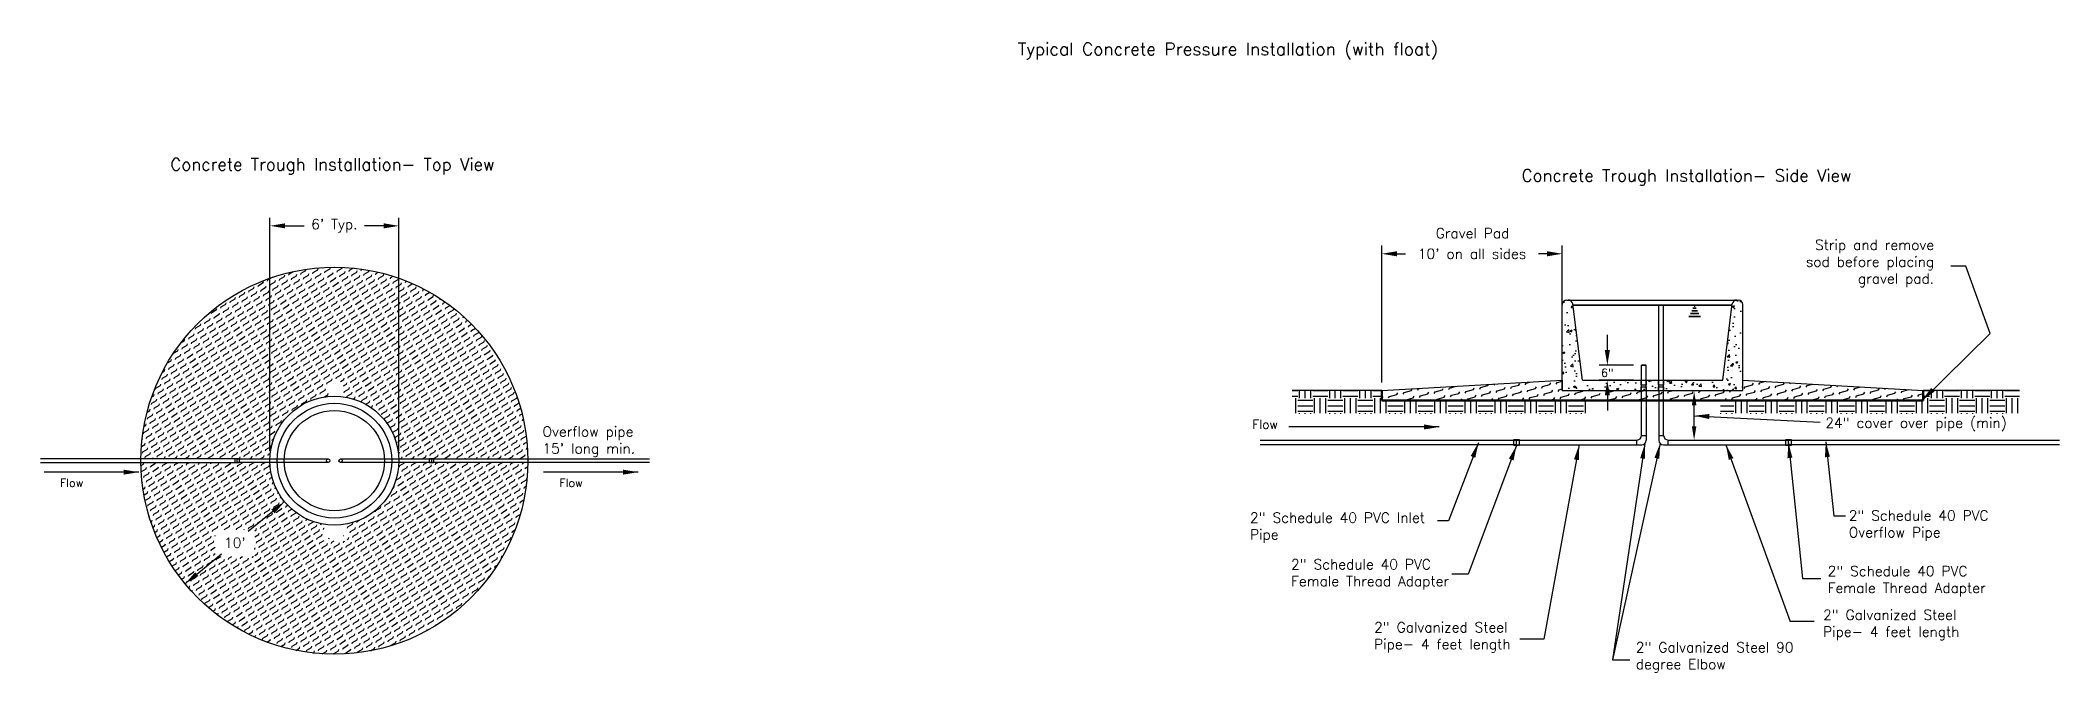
# Model space of a CAD drawing. Header units: inches. Extents: x -3 to 169, y -3 to 41.
# Drawn here: x -3.3 to 90.3, y 6.2 to 35.5 of the extents above; entities that cross this region are included whole.
import ezdxf

# ---------------------------------------------------------------- set-up
doc = ezdxf.new("R2010")
doc.units = ezdxf.units.IN
doc.header["$MEASUREMENT"] = 0
for name, color, linetype, lineweight in [('2.Text.User', 7, 'Continuous', 18), ('Geotextile', 114, 'Continuous', 50), ('Waterline', 5, 'Continuous', 35)]:
    doc.layers.add(name, color=color, linetype=linetype, lineweight=lineweight)
for name, color, linetype in [('Gravel', 65, 'Continuous'), ('Gravel Hatch', 254, 'Continuous'), ('Ground', 252, 'Continuous'), ('Pipe_Galv', 175, 'Continuous'), ('Pipe_Plastic', 7, 'Continuous'), ('Trough', 7, 'Continuous')]:
    doc.layers.add(name, color=color, linetype=linetype)
doc.styles.add('006xB.Note A', font='romans.shx', dxfattribs={"height": 0.378})
doc.styles.add('006xB.Note B', font='romans.shx', dxfattribs={"height": 0.468})
doc.styles.add('006xB.Subtitle', font='romans.shx', dxfattribs={"height": 0.564})
doc.styles.add('Notes B', font='romans.shx', dxfattribs={"height": 0.078})
doc.dimstyles.new('006xB.Dim A', dxfattribs={"dimtxt": 0.378, "dimasz": 0.702, "dimexe": 0.375, "dimexo": 0.375, "dimgap": 0.234, "dimtad": 0, "dimtih": 1, "dimtoh": 1, "dimdec": 4, "dimzin": 0, "dimdsep": 46, "dimtxsty": '006xB.Note A', "dimcen": 0.702, "dimadec": 0, "dimazin": 0, "dimtfac": 1, "dimtdec": 4, "dimtofl": 0, "dimtmove": 0, "dimatfit": 3, "dimfxl": 0, "dimtolj": 1, "dimtzin": 0, "dimarcsym": 0})
doc.dimstyles.new('006xB.Dim B', dxfattribs={"dimtxt": 0.468, "dimasz": 0.702, "dimexe": 0.375, "dimexo": 0.375, "dimgap": 0.234, "dimtad": 0, "dimtih": 1, "dimtoh": 1, "dimdec": 4, "dimzin": 0, "dimdsep": 46, "dimtxsty": '006xB.Note B', "dimcen": 0.702, "dimadec": 0, "dimazin": 0, "dimtfac": 1, "dimtdec": 4, "dimtofl": 0, "dimtmove": 0, "dimatfit": 3, "dimfxl": 0, "dimtolj": 1, "dimtzin": 0, "dimarcsym": 0})

msp = doc.modelspace()

# ---------------------------------------------------------------- texts
at = {"layer": '2.Text.User'}
for s, insert, char_height, width, attachment_point, style in [('{\\H1.13x;Concrete Trough Installation- Top View}', (10.26581, 29.663), 0.4991151, 22.8849578, 5, '006xB.Subtitle'), ('Concrete Trough Installation- Side View', (72.99471, 29.14754), 0.564, 22.8849578, 5, '006xB.Subtitle'), ('Strip and remove sod before placing\\Pgravel pad. ', (84.46351, 25.17016), 0.468, 6.6902661, 6, '006xB.Note B'), ('Flow', (52.87682, 17.92719), 0.414159, 1.784071, 1, 'Notes B'), ("{\\H1.102x;Overflow pipe 15' long min.}", (19.9954, 17.61938), 0.4247788, 5.8707631, 1, '006xB.Note B'), ('Flow', (-2.35622, 15.20161), 0.378, 1.2743364, 1, '006xB.Note A'), ('Flow', (20.7768, 15.20161), 0.378, 1.2743364, 1, '006xB.Note A'), ('2" Galvanized Steel Pipe- 4 feet length', (58.52172, 8.56008), 0.468, 8.4743371, 1, '006xB.Note B'), ('2" Galvanized Steel Pipe- 4 feet length', (79.31806, 9.1359), 0.468, 8.4743371, 1, '006xB.Note B'), ('2" Galvanized Steel 90 degree Elbow', (70.64518, 7.63301), 0.468, 10.1097354, 1, '006xB.Note B')]:
    msp.add_mtext(s, dxfattribs=dict(at, insert=insert, char_height=char_height, width=width, attachment_point=attachment_point, style=style))
at = {"layer": 'Pipe_Plastic'}
for s, insert, char_height, width, attachment_point, style in [('{\\H1.026x;Typical Concrete Pressure Installation (with float)}', (51.74883, 35.38493), 0.564, 38.7243193, 2, '006xB.Subtitle'), ('Gravel Pad', (63.0806, 26.56988), 0.468, 6.0293988, 5, '006xB.Note B'), ('2" Schedule 40 PVC Inlet Pipe', (52.77311, 13.6349), 0.468, 9.040201, 1, '006xB.Note B'), ('2" Schedule 40 PVC Overflow Pipe', (80.5081, 13.73693), 0.468, 9.2162101, 1, '006xB.Note B'), ('2" Schedule 40 PVC Female Thread Adapter', (54.67352, 11.47459), 0.468, 8.1769919, 1, '006xB.Note B'), ('2" Schedule 40 PVC Female Thread Adapter', (79.53104, 11.16286), 0.468, 9.078545, 1, '006xB.Note B')]:
    msp.add_mtext(s, dxfattribs=dict(at, insert=insert, char_height=char_height, width=width, attachment_point=attachment_point, style=style))
at = {"layer": 'Pipe_Plastic', "insert": (79.42547, 18.02548), "char_height": 0.468, "attachment_point": 1, "style": '006xB.Note B'}
msp.add_mtext('24" cover over pipe (min)', dxfattribs=at)

# ---------------------------------------------------------------- blocks, each defined once
blk = doc.blocks.new('*D5')
at = {"layer": 'Defpoints', "color": 0}
for p in [(58.875, 25.618), (67.238, 19.76), (58.875, 19.281)]:
    blk.add_point(p, dxfattribs=at)
at = {"layer": 'Pipe_Plastic', "color": 0, "lineweight": -2}
for p, q in [((58.875, 19.656), (58.875, 25.993)), ((59.577, 25.618), (59.97, 25.618)), ((66.536, 25.618), (66.143, 25.618)), ((67.238, 20.135), (67.238, 25.993))]:
    blk.add_line(p, q, dxfattribs=at)
at = {"layer": 'Pipe_Plastic', "color": 0}
for points in [[(59.577, 25.735), (59.577, 25.501), (58.875, 25.618)], [(66.536, 25.735), (66.536, 25.501), (67.238, 25.618)]]:
    blk.add_solid(points, dxfattribs=at)
at = {"layer": 'Pipe_Plastic', "color": 0, "insert": (63.056, 25.618), "char_height": 0.468, "attachment_point": 5, "style": '006xB.Note B'}
blk.add_mtext("\\A1;10' on all sides", dxfattribs=at)
blk = doc.blocks.new('*D7')
at = {"layer": '2.Text.User', "color": 0, "lineweight": -2}
for p, q in [((7.37, 16.494), (7.37, 27.286)), ((13.342, 16.494), (13.342, 27.286)), ((8.072, 26.911), (8.963, 26.911)), ((12.64, 26.911), (11.749, 26.911))]:
    blk.add_line(p, q, dxfattribs=at)
at = {"layer": '2.Text.User', "color": 0}
for points in [[(8.072, 27.028), (8.072, 26.794), (7.37, 26.911)], [(12.64, 27.028), (12.64, 26.794), (13.342, 26.911)]]:
    blk.add_solid(points, dxfattribs=at)
at = {"layer": 'Defpoints', "color": 0}
for p in [(7.37, 26.911), (7.37, 16.119), (13.342, 16.119)]:
    blk.add_point(p, dxfattribs=at)
at = {"layer": '2.Text.User', "color": 0, "insert": (10.356, 26.911), "char_height": 0.468, "attachment_point": 5, "style": '006xB.Note B'}
blk.add_mtext("\\A1;6' Typ.", dxfattribs=at)
blk = doc.blocks.new('*D8')
at = {"layer": '2.Text.User', "color": 0, "lineweight": -2}
for p, q in [((69.325, 21.159), (69.325, 21.861)), ((70.53, 20.457), (68.95, 20.457)), ((70.53, 19.76), (68.95, 19.76)), ((69.325, 19.058), (69.325, 18.356))]:
    blk.add_line(p, q, dxfattribs=at)
at = {"layer": '2.Text.User', "color": 0}
for points in [[(69.208, 21.159), (69.442, 21.159), (69.325, 20.457)], [(69.208, 19.058), (69.442, 19.058), (69.325, 19.76)]]:
    blk.add_solid(points, dxfattribs=at)
at = {"layer": 'Defpoints', "color": 0}
for p in [(69.325, 20.457), (70.905, 20.457), (70.905, 19.76)]:
    blk.add_point(p, dxfattribs=at)
at = {"layer": '2.Text.User', "color": 0, "insert": (69.325, 20.109), "char_height": 0.378, "attachment_point": 5, "style": '006xB.Note A'}
blk.add_mtext('\\A1;6"', dxfattribs=at)
blk = doc.blocks.new('*D16')
at = {"layer": '2.Text.User', "color": 0, "lineweight": -2}
for p, q in [((7.509, 13.694), (6.368, 12.753)), ((3.983, 10.788), (5.124, 11.728))]:
    blk.add_line(p, q, dxfattribs=at)
at = {"layer": '2.Text.User', "color": 0}
for points in [[(7.435, 13.784), (7.584, 13.603), (8.051, 14.14)], [(3.908, 10.878), (4.057, 10.697), (3.441, 10.341)]]:
    blk.add_solid(points, dxfattribs=at)
at = {"layer": 'Defpoints', "color": 0}
for p in [(8.051, 14.14), (3.441, 10.341), (3.441, 10.341)]:
    blk.add_point(p, dxfattribs=at)
at = {"layer": '2.Text.User', "color": 0, "insert": (5.746, 12.241), "char_height": 0.468, "attachment_point": 5, "style": '006xB.Note B'}
blk.add_mtext("\\A1;10'", dxfattribs=at)

# ---------------------------------------------------------------- dimensions: what is measured, and where the dimension line sits
at = {"layer": '2.Text.User'}
dim = msp.add_linear_dim(base=(7.37031, 26.91105), p1=(13.34164, 16.11901), p2=(7.37031, 16.11901), text="6' Typ.", dimstyle='006xB.Dim B', dxfattribs=at)
dim.commit()
dim.dimension.update_dxf_attribs({"geometry": '*D7', "text_midpoint": (10.35598, 26.91105)})
dim = msp.add_linear_dim(base=(69.32508, 20.45715), p1=(70.90464, 19.76024), p2=(70.90464, 20.45715), angle=90, text='6"', dimstyle='006xB.Dim A', dxfattribs=at)
dim.commit()
dim.dimension.update_dxf_attribs({"geometry": '*D8', "text_midpoint": (69.32508, 20.1087), "dimtype": 160})
dim = msp.add_aligned_dim(p1=(8.05097, 14.14003), p2=(3.44095, 10.34136), distance=0, text="10'", dimstyle='006xB.Dim B', dxfattribs=at)
dim.commit()
dim.dimension.update_dxf_attribs({"geometry": '*D16', "text_midpoint": (5.74596, 12.24069)})
at = {"layer": 'Pipe_Plastic'}
dim = msp.add_linear_dim(base=(58.875, 25.61832), p1=(67.23783, 19.76024), p2=(58.875, 19.28134), text="10' on all sides", dimstyle='006xB.Dim B', dxfattribs=at)
dim.commit()
dim.dimension.update_dxf_attribs({"geometry": '*D5', "text_midpoint": (63.05642, 25.61832)})

# ---------------------------------------------------------------- hatches: boundary and pattern name
at = {"layer": 'Gravel Hatch'}
h = msp.add_hatch(dxfattribs=at)
h.set_pattern_fill('FLEX', color=256, angle=30, style=0)
h.paths.add_polyline_path([(10.79337, 19.40134, -0.41421356), (10.41748, 19.02545, -0.4004372), (13.34164, 16.11901), (14.7657, 16.11901), (14.7657, 16.13691), (14.94468, 16.13691), (14.94468, 16.11901), (19.3158, 16.11901, 0.99115027), (1.39615, 16.11901), (5.76727, 16.11901), (5.76727, 16.13691), (5.94625, 16.13691), (5.94625, 16.11901), (7.37031, 16.11901, -0.41108889), (10.40373, 19.02571, -0.40353868), (10.04159, 19.40134, -1)])
h = msp.add_hatch(dxfattribs=at)
h.set_pattern_fill('FLEX', color=256, scale=1.393805, angle=15, style=0)
h.set_pattern_definition([(15, (7.65164, -14.64585), (-0.0901858, 0.3365782), [0.3484514, -0.3484514]), (60, (7.98822, -14.55566), (-0.09018585, 0.3365782), [0.0871128, -0.318559, 0.0871128, -0.4927846])])
h.paths.add_polyline_path([(58.875, 19.28985), (67.23783, 19.76024), (67.23783, 19.29564), (75.60067, 19.29564), (75.60067, 19.76024), (83.9635, 19.28985), (83.9635, 18.83103), (58.875, 18.83103)])
h = msp.add_hatch(dxfattribs=at)
h.set_pattern_fill('FLEX', color=256, angle=30, style=0)
h.paths.add_polyline_path([(19.3158, 15.95972), (14.94468, 15.95972), (14.94468, 15.94181), (14.7657, 15.94181), (14.7657, 15.95972), (13.34164, 15.95972, -0.34889282), (10.95337, 13.11299), (10.95337, 12.31723), (10.79337, 12.31723), (10.79337, 12.69311, -1), (10.04159, 12.69311), (10.04159, 12.31723), (9.88159, 12.31723), (9.88159, 13.09055, -0.18250756), (8.05097, 14.14003), (6.46106, 12.82994), (6.66846, 12.82994), (6.66846, 11.60861), (4.97886, 11.60861), (3.44095, 10.34136, 0.70022105)])
h.paths.add_polyline_path([(8.05097, 14.14003, -0.16716567), (7.37031, 15.95972), (5.94625, 15.95972), (5.94625, 15.94181), (5.76727, 15.94181), (1.39633, 15.94181, 0.1712242), (3.44095, 10.34136), (4.97886, 11.60861), (4.834, 11.60861), (4.834, 12.82994), (6.46106, 12.82994)])
at = {"layer": 'Ground'}
h = msp.add_hatch(dxfattribs=at)
h.set_pattern_fill('EARTH', color=256, scale=2.787611, style=0)
h.set_pattern_definition([(0, (48.7091, 5.08195), (0.696903, 0.696903), [0.696903, -0.696903]), (0, (48.7091, 5.3433), (0.696903, 0.696903), [0.696903, -0.696903]), (0, (48.7091, 5.6046), (0.696903, 0.696903), [0.696903, -0.696903]), (90, (48.7962, 5.69174), (-0.696903, 0.696903), [0.696903, -0.696903]), (90, (49.0576, 5.69174), (-0.696903, 0.696903), [0.696903, -0.696903]), (90, (49.3189, 5.69174), (-0.696903, 0.696903), [0.696903, -0.696903])])
h.paths.add_polyline_path([(58.875, 19.28985), (58.875, 18.83103), (68.56635, 18.83103), (68.56635, 18.20304), (54.7241, 18.20304), (54.7241, 19.28985)])
h.paths.add_polyline_path([(74.57242, 18.83103), (83.9635, 18.83103), (83.9635, 19.28985), (88.41466, 19.28985), (88.41466, 18.20304), (74.57242, 18.20304)])
at = {"layer": 'Trough'}
h = msp.add_hatch(dxfattribs=at)
h.set_pattern_fill('AR-CONC', color=256, scale=0.139381, style=0)
h.set_pattern_definition([(50, (58.4868, -1.8522), (0.999721, -0.087464), [0.104535, -1.14989]), (355, (58.4868, -1.8522), (-0.193392, 1.04841), [0.083628, -0.91991]), (100.4514, (58.5701, -1.8595), (0.80633, 0.960945), [0.08884, -0.977256]), (46.184, (58.4868, -1.5734), (1.487526, -0.2307), [0.1568, -1.724834]), (96.6356, (58.6108, -1.5927), (1.30274, 1.35773), [0.13326, -1.46588]), (351.184, (58.4868, -1.5734), (1.30274, 1.35773), [0.12544, -1.37987]), (21, (58.6262, -1.6431), (0.831972, -0.561172), [0.104535, -1.14989]), (326, (58.6262, -1.6431), (0.339134, 1.010718), [0.083628, -0.91991]), (71.4514, (58.6955, -1.6899), (1.171107, 0.449545), [0.08884, -0.977256]), (37.5, (58.4868, -1.8522), (0.0169485, 0.4639893), [0, -0.908761, 0, -0.93385, 0, -0.923396]), (7.5, (58.4868, -1.8522), (0.366668, 0.549733), [0, -0.532434, 0, -0.887854, 0, -0.351936]), (327.5, (58.176, -1.8522), (0.7440446, -0.031437), [0, -0.348451, 0, -1.087168, 0, -1.442589]), (317.5, (58.0366, -1.8522), (0.812848, 0.139527), [0, -0.452987, 0, -0.721991, 0, -1.024447])])
edge = h.paths.add_edge_path()
edge.add_line((67.23783, 19.29564), (75.60067, 19.29564))
edge.add_line((75.60067, 19.29564), (75.60067, 23.26798))
edge.add_arc((75.3916, 23.26798), 0.20907, 0, 90)
edge.add_line((75.3916, 23.47705), (75.32063, 23.47705))
edge.add_arc((75.32063, 23.26798), 0.20907, 90, 172.8749125)
edge.add_line((75.11318, 23.29391), (74.67146, 19.76024))
edge.add_line((74.67146, 19.76024), (68.16704, 19.76024))
edge.add_line((68.16704, 19.76024), (67.72532, 23.29391))
edge.add_arc((67.51787, 23.26798), 0.20907, 7.1250875, 90)
edge.add_line((67.51787, 23.47705), (67.44691, 23.47705))
edge.add_arc((67.44691, 23.26798), 0.20907, 90, 180)
edge.add_line((67.23783, 23.26798), (67.23783, 19.29564))

# ---------------------------------------------------------------- linework, layer by layer
msp.add_line((13.34117, 25.01823), (13.34117, 26.40949))
at = {"layer": 'Geotextile'}
for p, q in [((58.875, 18.83103), (58.875, 19.28985)), ((58.875, 18.83103), (83.9635, 18.83103)), ((83.9635, 18.83103), (83.9635, 19.28985))]:
    msp.add_line(p, q, dxfattribs=at)
msp.add_solid([(10.35598, 16.03936), (10.35598, 16.03936), (10.35598, 16.03936)], dxfattribs=at)
at = {"layer": 'Gravel'}
for p, q in [((58.875, 19.28985), (67.23783, 19.76024)), ((67.23783, 19.76024), (67.23783, 19.29564)), ((75.60067, 19.76024), (83.9635, 19.28985)), ((75.60067, 19.29564), (75.60067, 19.76024)), ((58.875, 19.28985), (58.875, 18.83103)), ((58.875, 18.83103), (83.9635, 18.83103)), ((67.23783, 19.29564), (75.60067, 19.29564)), ((83.9635, 18.83103), (83.9635, 19.28985))]:
    msp.add_line(p, q, dxfattribs=at)
at = {"layer": 'Gravel', "linetype": 'Continuous', "ltscale": 0.5}
msp.add_circle((10.35598, 16.03936), 8.96018, dxfattribs=at)
at = {"layer": 'Ground'}
for p, q in [((58.875, 19.28985), (54.7241, 19.28985)), ((88.41466, 19.28985), (83.9635, 19.28985))]:
    msp.add_line(p, q, dxfattribs=at)
at = {"layer": 'Pipe_Galv'}
for p, q in [((71.71085, 19.29565), (71.71085, 23.24471)), ((71.71085, 23.24471), (71.93386, 23.24471)), ((71.93386, 19.29565), (71.93386, 23.24471)), ((70.8907, 19.55608), (70.8907, 19.76025)), ((70.90464, 20.45715), (71.12765, 20.45715)), ((70.90464, 19.76025), (70.90464, 20.45715)), ((71.12765, 20.45715), (70.90464, 20.45715)), ((70.90464, 20.45715), (71.12765, 20.45715)), ((70.90464, 19.76025), (71.12765, 19.76025)), ((70.90464, 19.29571), (70.90464, 19.76025)), ((71.12765, 19.76025), (71.12765, 20.45715)), ((71.12765, 19.29571), (71.12765, 19.76025)), ((71.14159, 19.55608), (71.14159, 19.76025)), ((71.69691, 19.55602), (71.69691, 19.7602)), ((71.9478, 19.55602), (71.9478, 19.7602)), ((70.8907, 19.55608), (71.14159, 19.55608)), ((70.8907, 19.4631), (71.14159, 19.4631)), ((70.8907, 19.29571), (70.8907, 19.4631)), ((70.90464, 17.205), (70.90464, 19.29571)), ((71.12765, 19.29571), (71.12765, 16.98199)), ((71.14159, 19.29571), (71.14159, 19.4631)), ((71.69691, 19.55602), (71.9478, 19.55602)), ((71.69691, 19.46304), (71.9478, 19.46304)), ((71.69691, 19.29565), (71.69691, 19.46304)), ((71.71085, 19.29565), (71.71085, 16.98193)), ((71.93386, 17.20494), (71.93386, 19.29565)), ((71.9478, 19.29565), (71.9478, 19.46304)), ((65.12035, 16.99593), (70.69557, 16.99593)), ((65.12035, 16.77292), (65.12035, 16.99593)), ((70.69557, 16.77292), (70.69557, 16.99593)), ((70.90464, 17.205), (71.12765, 17.205)), ((71.71085, 17.20494), (71.93386, 17.20494)), ((72.14293, 16.99587), (77.71815, 16.99587)), ((72.14293, 16.77286), (72.14293, 16.99587)), ((77.71815, 16.77286), (77.71815, 16.99587)), ((5.85676, 16.11901), (10.07325, 16.11901)), ((5.85676, 15.95972), (5.85676, 16.11901)), ((10.07325, 15.95972), (5.85676, 15.95972)), ((10.63834, 16.11901), (14.85519, 16.11901)), ((14.85519, 15.95972), (10.63834, 15.95972)), ((14.85519, 16.11901), (14.85519, 15.95972)), ((65.12035, 16.77292), (70.91858, 16.77292)), ((71.91992, 16.77286), (77.71815, 16.77286))]:
    msp.add_line(p, q, dxfattribs=at)
for centre in [(10.06786, 16.03936), (10.64373, 16.03936)]:
    msp.add_circle(centre, 0.07983, dxfattribs=at)
for centre, start, end in [((70.69557, 17.205), 270, 0), ((70.91858, 16.98199), 270, 0), ((71.91992, 16.98193), 180, 270), ((72.14293, 17.20494), 180, 270)]:
    msp.add_arc(centre, 0.20907, start, end, dxfattribs=at)
at = {"layer": 'Pipe_Plastic'}
for p, q in [((73.34562, 17.63304), (73.34562, 18.60691)), ((53.23854, 16.99593), (65.12035, 16.99593)), ((72.85531, 16.99587), (74.30137, 16.99587)), ((77.71815, 16.99587), (90.27329, 16.99587)), ((-3.26342, 16.13524), (5.76681, 16.13524)), ((5.76727, 15.94181), (-3.26296, 15.94181)), ((14.85519, 16.11901), (24.95153, 16.11901)), ((24.95153, 15.95972), (14.85519, 15.95972)), ((65.12035, 16.77292), (53.24037, 16.77292)), ((90.27679, 16.77286), (77.71815, 16.77286)), ((78.90187, 8.60075), (77.79341, 8.59889)), ((66.37641, 7.77357), (65.26795, 7.7717))]:
    msp.add_line(p, q, dxfattribs=at)
for points in [[(64.99507, 17.021), (65.24563, 17.021), (65.24563, 16.74785), (64.99507, 16.74785)], [(77.59287, 17.02094), (77.84344, 17.02094), (77.84344, 16.74779), (77.59287, 16.74779)], [(5.76727, 16.13691), (5.94625, 16.13691), (5.94625, 15.94181), (5.76727, 15.94181)], [(14.7657, 16.13691), (14.94468, 16.13691), (14.94468, 15.94181), (14.7657, 15.94181)]]:
    msp.add_lwpolyline(points, close=True, dxfattribs=at)
for points in [[(73.23943, 18.60691), (73.45182, 18.60691), (73.34562, 19.24408)], [(73.23943, 17.63304), (73.45182, 17.63304), (73.34562, 16.99587)]]:
    msp.add_solid(points, dxfattribs=at)
at = {"layer": 'Trough'}
for p, q in [((67.44691, 23.47705), (75.3916, 23.47705)), ((67.44691, 23.47705), (67.51787, 23.47705)), ((75.32063, 23.47705), (75.3916, 23.47705)), ((67.23783, 19.29564), (67.23783, 23.26798)), ((68.16704, 19.76024), (67.72532, 23.29391)), ((74.67146, 19.76024), (75.11318, 23.29391)), ((75.60067, 19.29564), (75.60067, 23.26798)), ((68.16704, 19.76024), (74.67146, 19.76024)), ((67.23783, 19.29564), (75.60067, 19.29564))]:
    msp.add_line(p, q, dxfattribs=at)
for radius in [2.98673, 2.65487, 2.32301]:
    msp.add_circle((10.35598, 16.03936), radius, dxfattribs=at)
for centre, start, end in [((67.44691, 23.26798), 90, 180), ((67.51787, 23.26798), 7.1250875, 90), ((75.32063, 23.26798), 90, 172.8749125), ((75.3916, 23.26798), 0, 90)]:
    msp.add_arc(centre, 0.20907, start, end, dxfattribs=at)
at = {"layer": 'Waterline'}
for p, q in [((75.10703, 23.24471), (67.73148, 23.24471)), ((73.63377, 22.71812), (73.1028, 22.71812)), ((73.56576, 22.85415), (73.17081, 22.85415)), ((73.50103, 22.9836), (73.23554, 22.9836)), ((73.44342, 23.09882), (73.29315, 23.09882)), ((73.39358, 23.19849), (73.34299, 23.19849))]:
    msp.add_line(p, q, dxfattribs=at)

msp.set_redraw_order([(e.dxf.handle, doc.entitydb.next_handle()) for e in msp.query("TEXT MTEXT ATTDEF DIMENSION ARC_DIMENSION")])  # texts and dimensions are drawn at this point

# ---------------------------------------------------------------- leaders
at = {"layer": '2.Text.User', "lineweight": 25, "annotation_type": 0, "has_hookline": 1, "hookline_direction": 1, "text_width": 6.66343}
msp.add_leader([(83.90271, 18.83103), (87.05386, 21.92053), (85.93672, 25.0498), (85.23472, 25.0498)], dimstyle='006xB.Dim B', dxfattribs=at)
at = {"layer": '2.Text.User', "lineweight": 25}
for points in [[(61.53883, 17.60026), (57.35741, 17.60026), (54.5698, 17.60026)], [(1.2947, 15.50828), (-1.69203, 15.50828), (-3.0952, 15.50207)], [(24.42772, 15.50828), (21.44099, 15.50828), (20.03782, 15.50207)]]:
    msp.add_leader(points, dimstyle='006xB.Dim B', dxfattribs=at)
at = {"layer": '2.Text.User'}
for points in [[(63.35376, 16.87089), (61.96607, 13.25253), (61.45838, 13.25253)], [(77.71099, 16.86373), (78.36723, 10.58686), (79.21337, 10.58686)], [(79.44415, 16.90607), (79.8226, 13.48626), (80.36414, 13.48626)], [(68.01946, 16.77292), (66.37641, 7.77357)], [(71.06642, 16.83415), (69.5581, 6.82547), (70.36645, 6.82278)], [(71.77209, 16.8341), (69.5581, 6.82547), (70.36645, 6.82278)], [(74.81904, 16.77286), (77.79341, 8.59889)]]:
    msp.add_leader(points, dimstyle='006xB.Dim B', dxfattribs=at)
at = {"layer": 'Pipe_Plastic', "annotation_type": 0, "has_hookline": 1, "hookline_direction": 0, "text_width": 9.58286}
msp.add_leader([(73.34562, 18.11998), (79.19147, 17.8184)], dimstyle='006xB.Dim B', dxfattribs=at)
at = {"layer": 'Pipe_Plastic'}
msp.add_leader([(65.12035, 16.74785), (62.87275, 10.78393), (62.11472, 10.78393)], dimstyle='006xB.Dim B', dxfattribs=at)

doc.saveas('drawing.dxf')
